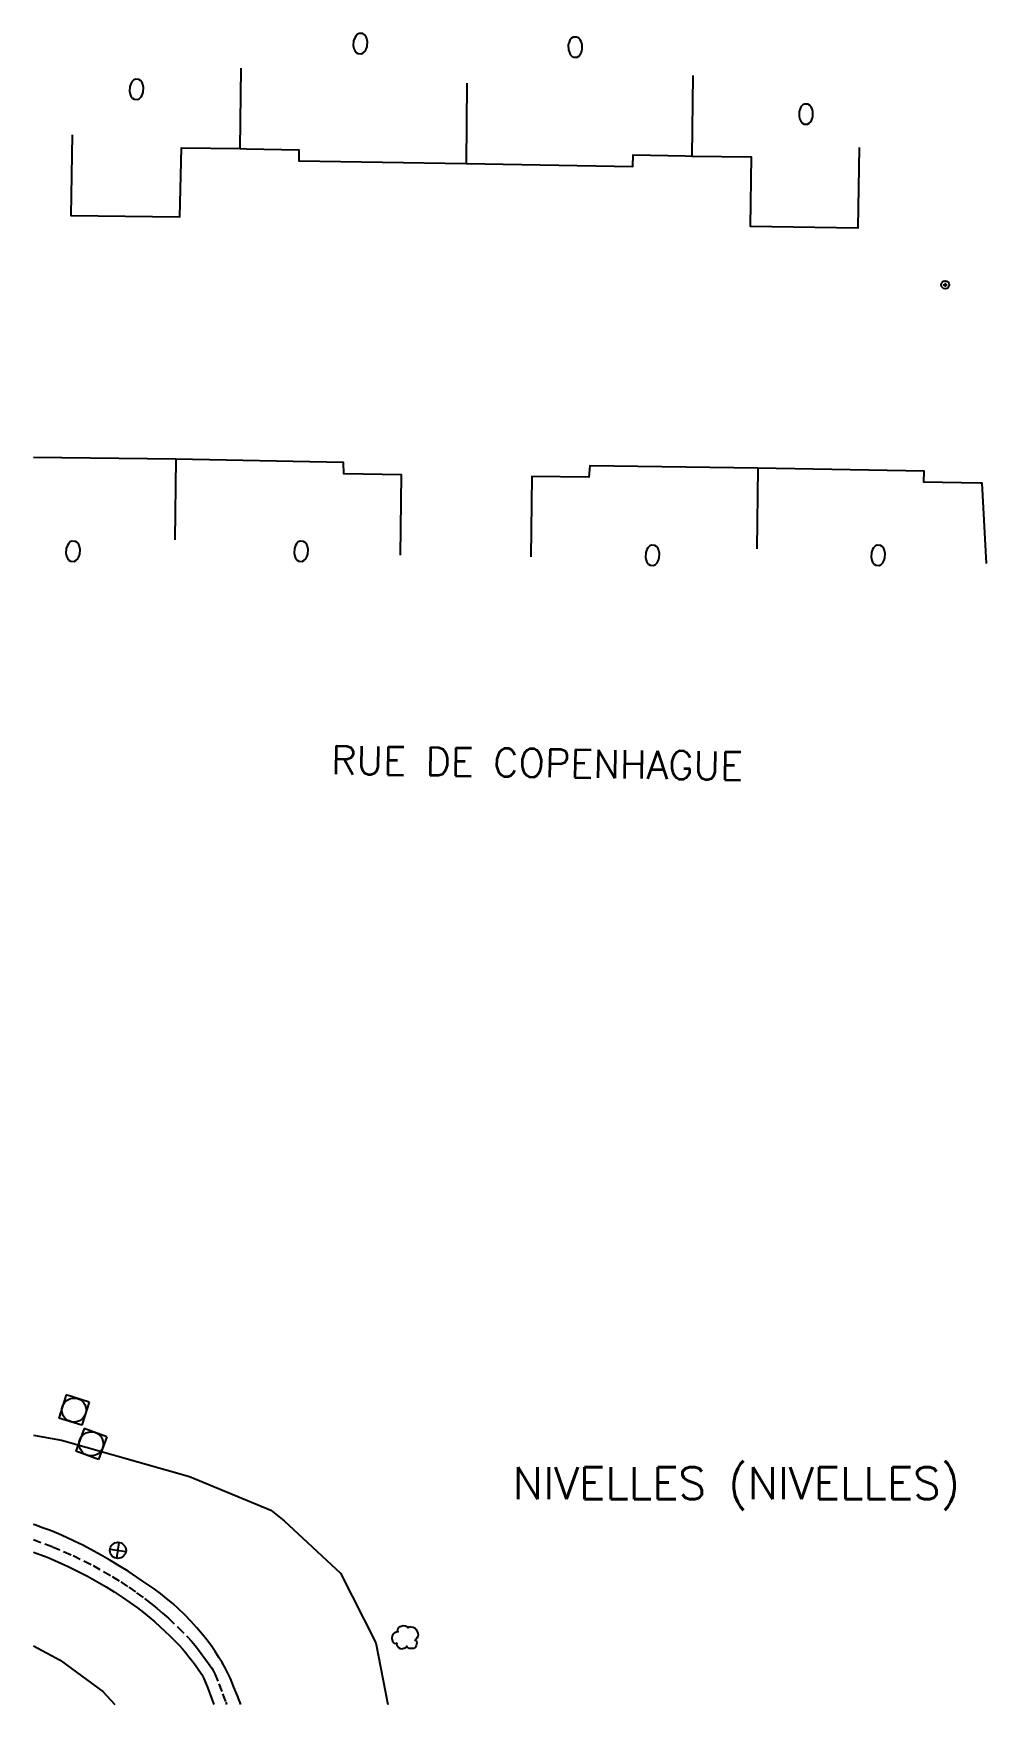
# Model space of a CAD drawing. Header units: millimetres. Extents: x 147000 to 147389, y 145000 to 145989.
# Drawn here: x 147000 to 147059.2, y 145000 to 145103.7 of the extents above; entities that cross this region are included whole.
import ezdxf
from ezdxf.enums import TextEntityAlignment as Align

# ---------------------------------------------------------------- set-up
doc = ezdxf.new("R2010")
doc.units = ezdxf.units.MM
doc.linetypes.add('DASHED', pattern=[0.75, 0.5, -0.25])
doc.layers.get('0').update_dxf_attribs({"linetype": 'CONTINUOUS'})
for name, color, linetype in [('W0060', 7, 'DASHED'), ('W0061', 7, 'CONTINUOUS'), ('W0100', 7, 'CONTINUOUS'), ('W0211', 2, 'CONTINUOUS'), ('W0300', 7, 'CONTINUOUS'), ('W0420', 7, 'CONTINUOUS'), ('W0469', 7, 'CONTINUOUS'), ('W0514', 5, 'CONTINUOUS'), ('W0856', 7, 'CONTINUOUS'), ('W0980', 7, 'CONTINUOUS'), ('W0989', 7, 'CONTINUOUS'), ('W0991', 7, 'CONTINUOUS'), ('W1102', 7, 'CONTINUOUS')]:
    doc.layers.add(name, color=color, linetype=linetype)
doc.styles.get("Standard").update_dxf_attribs({"font": 'romans.shx', "width": 0.85})

msp = doc.modelspace()

# ---------------------------------------------------------------- texts
at = {"layer": 'W0980'}
msp.add_text('NIVELLES (NIVELLES)', height=2, dxfattribs=at).set_placement((147043.65, 145013.6), align=Align.MIDDLE)
at = {"layer": 'W0989'}
msp.add_text('RUE DE COPENHAGUE', height=1.75, rotation=359.1498, dxfattribs=at).set_placement((147018.49, 145058.63), align=Align.MIDDLE_LEFT)
at = {"layer": 'W0991'}
for rotation, p in [(356.2027, (147020.3, 145103.09)), (1.9186, (147033.64, 145102.87)), (356.2027, (147006.4, 145100.25)), (359.0084, (147047.97, 145098.71)), (356.2027, (147002.46, 145071.58)), (356.2027, (147016.62, 145071.58)), (356.2027, (147038.44, 145071.33)), (356.2027, (147052.45, 145071.33))]:
    msp.add_text('O', height=1.25, rotation=rotation, dxfattribs=at).set_placement(p, align=Align.MIDDLE_CENTER)

# ---------------------------------------------------------------- blocks, each defined once
blk = doc.blocks.new('T469')
at = {"color": 0, "linetype": 'Continuous', "flags": 128}
for points in [[(-0.35, 0.35), (0.35, -0.35)], [(-0.35, -0.35), (0.35, 0.35)]]:
    blk.add_lwpolyline(points, dxfattribs=at)
at = {"color": 0, "linetype": 'Continuous'}
blk.add_circle((0, 0), 0.5, dxfattribs=at)
blk = doc.blocks.new('T420')
for p, q in [((0.75, 0.75), (-0.75, 0.75)), ((-0.75, 0.75), (-0.75, -0.75)), ((0.75, 0.75), (0.75, -0.75)), ((0.75, -0.75), (-0.75, -0.75))]:
    blk.add_line(p, q)
blk.add_ellipse((0, 0), major_axis=(-0.53, 0.53), ratio=1, start_param=3.926991, end_param=10.210176)
blk = doc.blocks.new('T300')
for p, q in [((-0.8, 0.51), (-0.86, 0.34)), ((-0.86, 0.34), (-0.86, 0.17)), ((-0.86, 0.17), (-0.74, 0.06)), ((-0.69, 0.63), (-0.8, 0.51)), ((-0.8, -0.06), (-0.74, 0.06)), ((-0.74, 0.06), (-0.69, 0.11)), ((-0.57, 0.69), (-0.69, 0.63)), ((-0.46, 0.69), (-0.57, 0.69)), ((-0.29, 0.63), (-0.46, 0.69)), ((-0.29, 0.63), (-0.17, 0.74)), ((-0.23, 0.57), (-0.29, 0.63)), ((-0.17, 0.74), (-0.06, 0.8)), ((-0.06, 0.8), (0.06, 0.8)), ((0.06, 0.8), (0.23, 0.74)), ((0.23, 0.74), (0.34, 0.63)), ((0.34, 0.63), (0.4, 0.51)), ((0.46, 0.46), (0.34, 0.46)), ((0.4, 0.51), (0.4, 0.46)), ((0.57, 0.4), (0.46, 0.46)), ((0.57, 0.4), (0.69, 0.29)), ((0.69, 0.29), (0.74, 0.17)), ((0.74, 0.06), (0.69, -0.17)), ((0.74, 0.17), (0.74, 0.06)), ((-0.8, -0.17), (-0.8, -0.06)), ((-0.8, -0.23), (-0.8, -0.17)), ((-0.74, -0.34), (-0.8, -0.23)), ((-0.69, -0.4), (-0.74, -0.34)), ((-0.51, -0.46), (-0.69, -0.4)), ((-0.4, -0.46), (-0.51, -0.46)), ((-0.4, -0.46), (-0.34, -0.46)), ((-0.34, -0.46), (-0.34, -0.4)), ((-0.34, -0.51), (-0.34, -0.46)), ((-0.29, -0.63), (-0.34, -0.51)), ((-0.17, -0.74), (-0.29, -0.63)), ((-0.06, -0.8), (-0.17, -0.74)), ((0.06, -0.8), (-0.06, -0.8)), ((0.17, -0.74), (0.06, -0.8)), ((0.23, -0.69), (0.17, -0.74)), ((0.29, -0.46), (0.23, -0.46)), ((0.29, -0.63), (0.23, -0.69)), ((0.46, -0.4), (0.29, -0.46)), ((0.34, -0.51), (0.29, -0.63)), ((0.34, -0.51), (0.34, -0.46)), ((0.57, -0.34), (0.46, -0.4)), ((0.63, -0.29), (0.57, -0.34)), ((0.69, -0.17), (0.63, -0.29))]:
    blk.add_line(p, q)
blk = doc.blocks.new('T856')
for p, q in [((-0.125, 0), (0.125, 0)), ((0, 0.125), (0, -0.125))]:
    blk.add_line(p, q)
blk.add_ellipse((0, 0), major_axis=(-0.177, 0.177), ratio=1, start_param=3.9269908, end_param=10.2101761)

# ---------------------------------------------------------------- linework, layer by layer
at = {"layer": 'W0060'}
msp.add_lwpolyline([(147000, 145010.24), (147001.19, 145009.8), (147002.46, 145009.25), (147003.7, 145008.63), (147004.9, 145007.94), (147005.42, 145007.61), (147005.92, 145007.28), (147006.41, 145006.94), (147006.9, 145006.59), (147007.28, 145006.29), (147007.66, 145005.99), (147008.02, 145005.68), (147008.38, 145005.36), (147008.98, 145004.79), (147009.57, 145004.21), (147009.81, 145003.94), (147010.04, 145003.67), (147010.24, 145003.4), (147010.41, 145003.18), (147010.65, 145002.87), (147010.88, 145002.55), (147010.98, 145002.41), (147011.08, 145002.25), (147011.18, 145002.08), (147011.26, 145001.91), (147011.51, 145001.28), (147011.75, 145000.66), (147011.94, 145000.14), (147011.99, 145000)], dxfattribs=at)
at = {"layer": 'W0061'}
for points in [[(147012.87, 145000), (147012.67, 145000.54), (147012.45, 145001.08), (147012.23, 145001.61), (147012.07, 145001.95), (147011.9, 145002.28), (147011.72, 145002.61), (147011.52, 145002.93), (147011.28, 145003.3), (147011.03, 145003.66), (147010.77, 145004.01), (147010.49, 145004.35), (147010.14, 145004.77), (147009.78, 145005.17), (147009.4, 145005.56), (147009.01, 145005.94), (147008.65, 145006.27), (147008.27, 145006.59), (147007.89, 145006.89), (147007.49, 145007.18), (147006.69, 145007.73), (147005.88, 145008.27), (147005.32, 145008.62), (147004.75, 145008.96), (147004.16, 145009.29), (147003.57, 145009.62), (147003.06, 145009.89), (147002.54, 145010.15), (147002.05, 145010.38), (147001.56, 145010.6), (147001.06, 145010.8), (147000.57, 145010.98), (147000.08, 145011.15), (147000, 145011.17)], [(147000, 145009.46), (147000.91, 145009.12), (147002.15, 145008.58), (147003.35, 145007.98), (147004.52, 145007.31), (147005.02, 145007), (147005.51, 145006.67), (147005.99, 145006.34), (147006.46, 145006), (147006.83, 145005.72), (147007.19, 145005.43), (147007.54, 145005.13), (147007.88, 145004.82), (147008.47, 145004.26), (147009.04, 145003.69), (147009.26, 145003.46), (147009.47, 145003.21), (147009.66, 145002.96), (147009.83, 145002.74), (147010.06, 145002.44), (147010.28, 145002.13), (147010.37, 145002), (147010.46, 145001.87), (147010.52, 145001.75), (147010.58, 145001.62), (147010.83, 145001.01), (147011.06, 145000.4), (147011.21, 145000)]]:
    msp.add_lwpolyline(points, dxfattribs=at)
at = {"layer": 'W0100'}
for points in [[(147002.4, 145097.43), (147002.32, 145092.43), (147009.09, 145092.33), (147009.2, 145096.61), (147012.82, 145096.57), (147013.24, 145096.55), (147016.48, 145096.5), (147016.47, 145095.81), (147026.86, 145095.64), (147037.22, 145095.47), (147037.23, 145096.19), (147040.46, 145096.13), (147040.89, 145096.11), (147044.56, 145096.07), (147044.5, 145091.76), (147051.2, 145091.65), (147051.28, 145096.65)], [(147022.79, 145071.33), (147022.86, 145076.33), (147019.27, 145076.38), (147019.26, 145077.1), (147008.84, 145077.29), (147000, 145077.41)], [(147059.18, 145070.82), (147058.91, 145075.81), (147058.78, 145075.8), (147055.29, 145075.86), (147055.3, 145076.56), (147044.97, 145076.73), (147034.55, 145076.88), (147034.49, 145076.17), (147030.95, 145076.23), (147030.88, 145071.23)]]:
    msp.add_lwpolyline(points, dxfattribs=at)
at = {"layer": 'W0211'}
msp.add_lwpolyline([(147000, 145016.72), (147001.75, 145016.42), (147009.69, 145014.15), (147014.75, 145012.06), (147015.57, 145011.41), (147019.07, 145008.16), (147021.27, 145003.84), (147022, 145000)], dxfattribs=at)
at = {"layer": 'W0514'}
msp.add_lwpolyline([(147000, 145003.64), (147001.67, 145002.76), (147004.31, 145000.81), (147005.06, 145000)], dxfattribs=at)
at = {"layer": 'W1102'}
for points in [[(147012.88, 145101.57), (147012.82, 145096.57)], [(147040.95, 145101.11), (147040.89, 145096.11)], [(147026.92, 145100.64), (147026.86, 145095.64)], [(147008.84, 145077.29), (147008.78, 145072.29)], [(147044.97, 145076.73), (147044.91, 145071.73)]]:
    msp.add_lwpolyline(points, dxfattribs=at)

# ---------------------------------------------------------------- block references
at = {"layer": 'W0300', "rotation": 36.00787216288352}
msp.add_blockref('T300', (147023.2, 145004.17), dxfattribs=at)
at = {"layer": 'W0420'}
for p, rotation in [((147002.52, 145018.28), 342.7746997923033), ((147003.59, 145016.18), 339.6336620202462)]:
    msp.add_blockref('T420', p, dxfattribs=dict(at, rotation=rotation))
at = {"layer": 'W0469', "rotation": 36.00787216288352}
msp.add_blockref('T469', (147005.25, 145009.57), dxfattribs=at)
at = {"layer": 'W0856'}
msp.add_blockref('T856', (147056.61, 145088.12), dxfattribs=at)

msp.set_redraw_order([(e.dxf.handle, doc.entitydb.next_handle()) for e in msp.query("TEXT MTEXT ATTDEF DIMENSION ARC_DIMENSION")])  # texts and dimensions are drawn at this point

doc.saveas('drawing.dxf')
